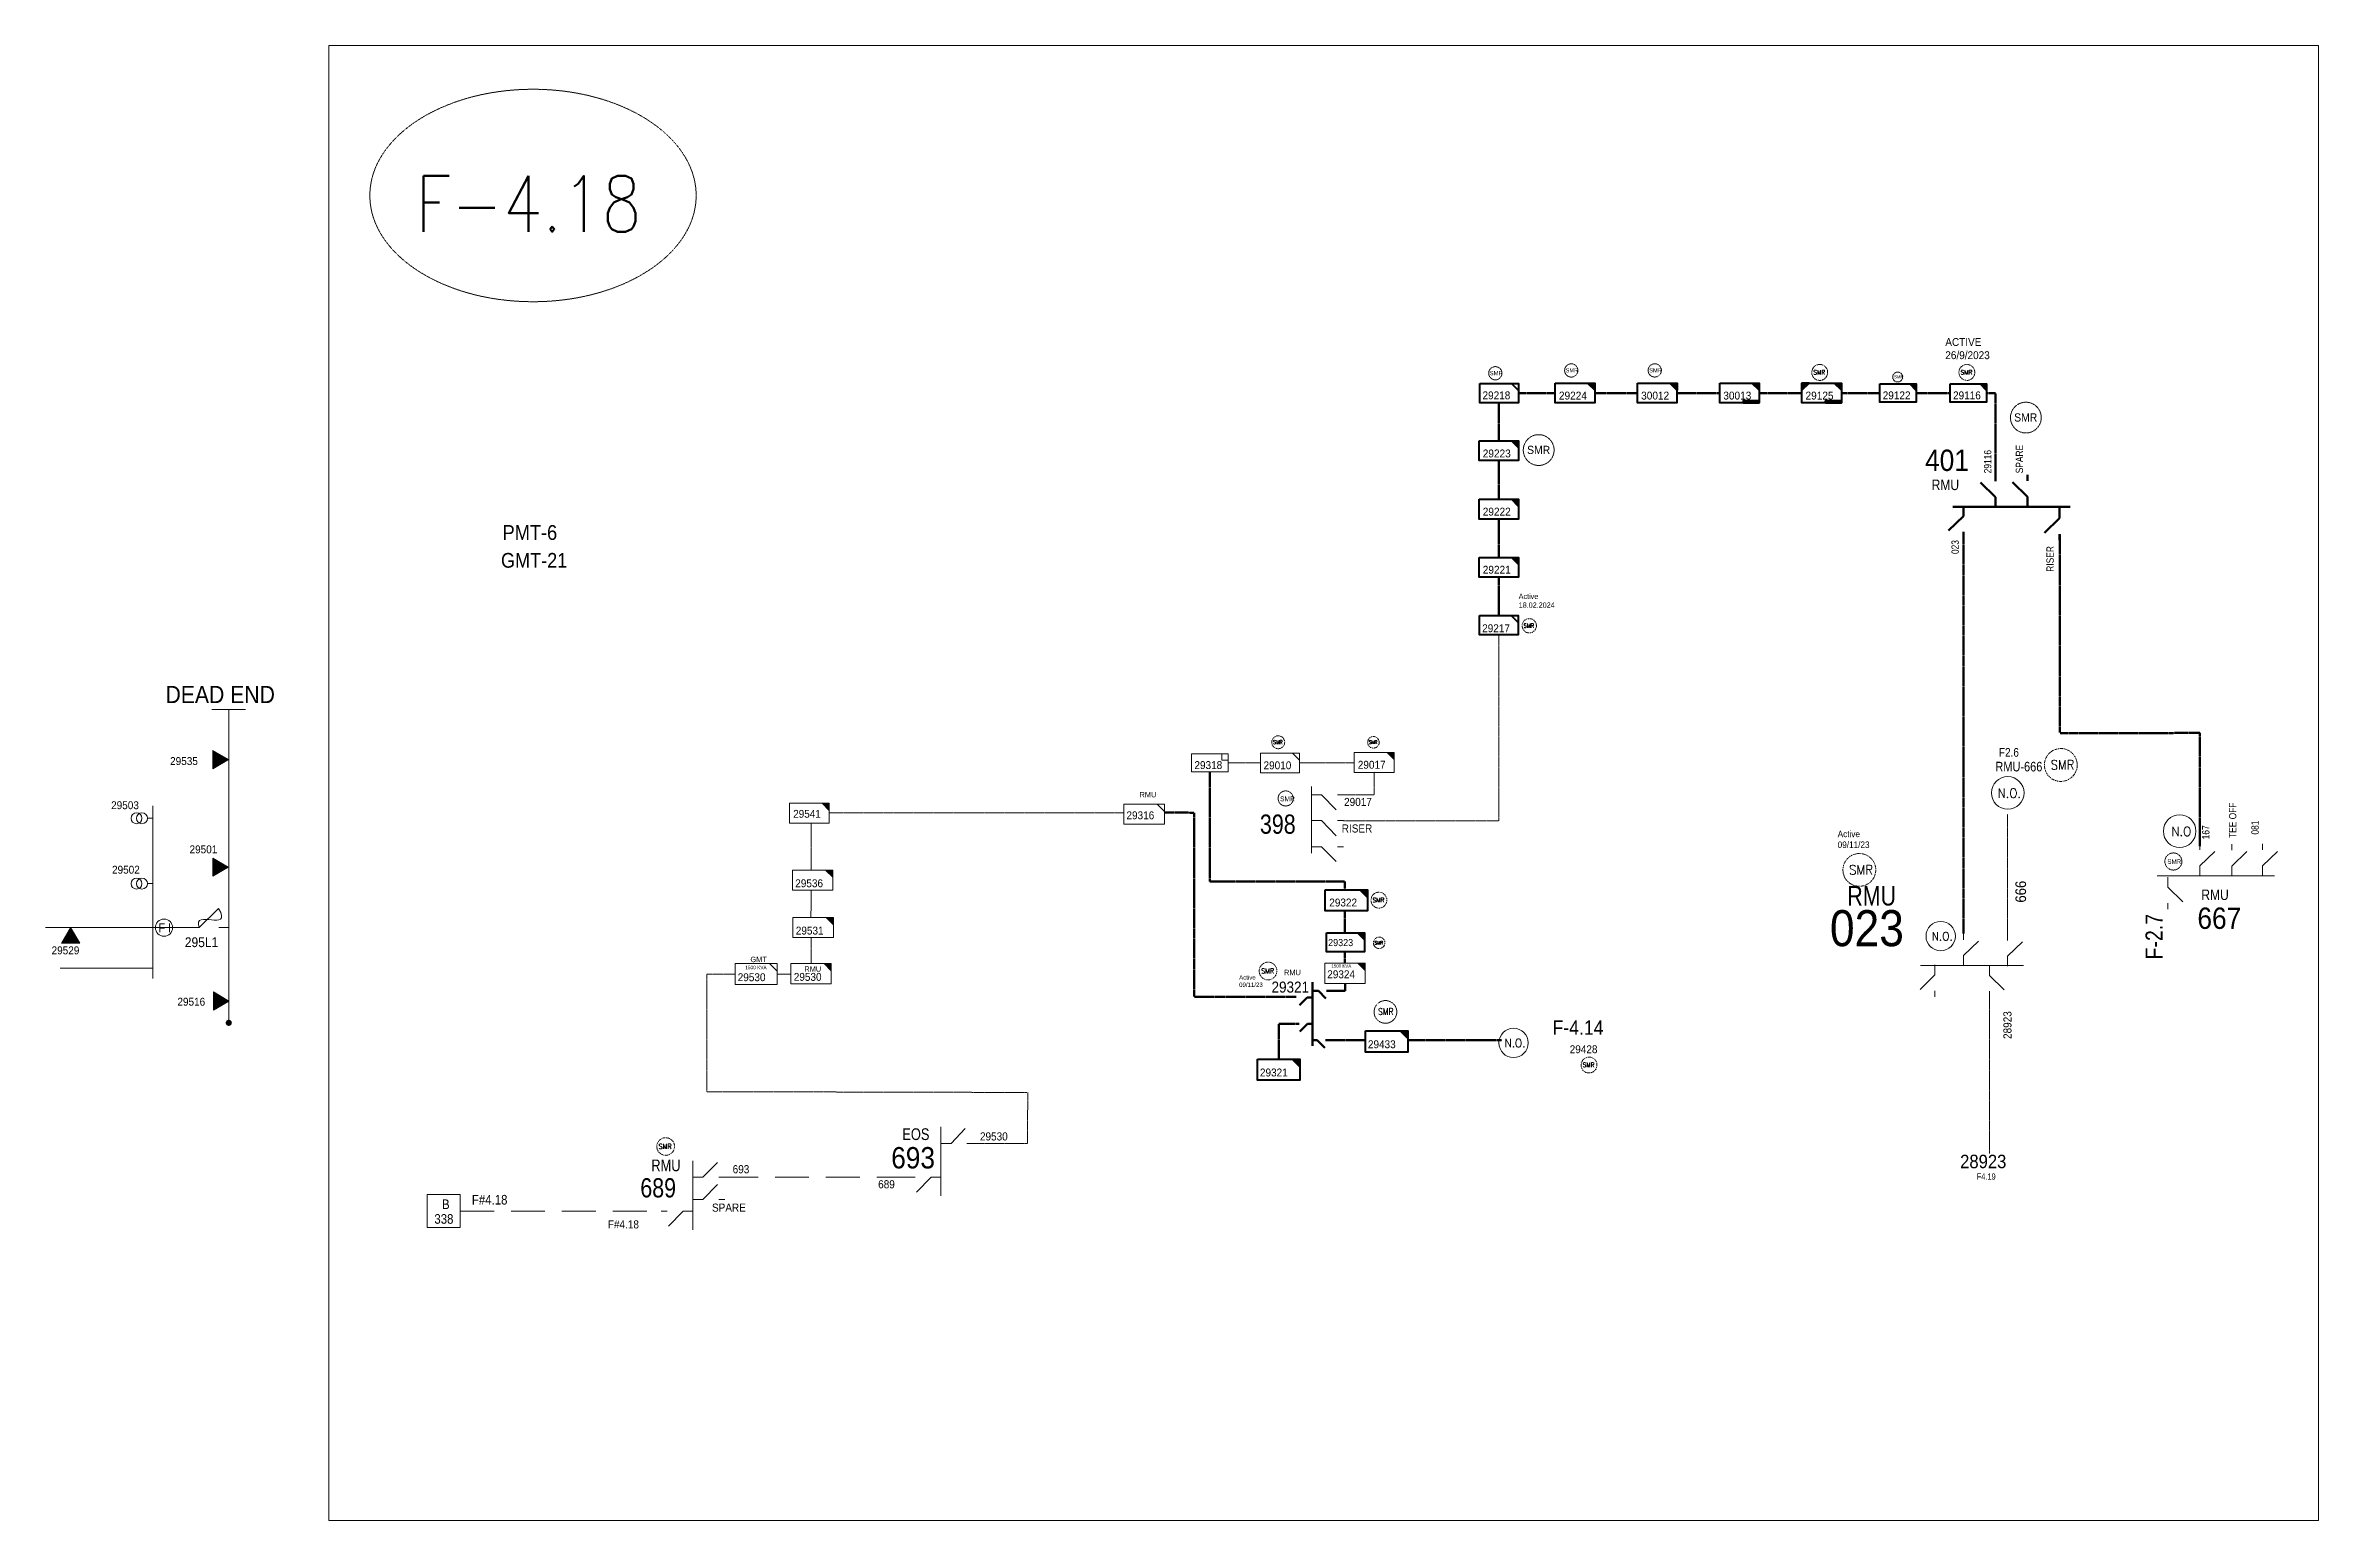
# Model space of a CAD drawing. Header units: metres. Extents: x 65984 to 144644, y -19036 to 23726.
# Drawn here: x 108028 to 110051, y -9890 to -8577 of the extents above; entities that cross this region are included whole.
import ezdxf
from ezdxf.enums import TextEntityAlignment as Align

# ---------------------------------------------------------------- set-up
doc = ezdxf.new("R2010")
doc.units = ezdxf.units.M
doc.header["$MEASUREMENT"] = 0
for name, pattern in [('DGN Style 3', [0.013877, 0, -0.013877]), ('DGN Style 4', [1.6, 0.8, -0.4, 0, -0.4]), ('HIDDEN2', [2381.25, 1587.5, -793.75])]:
    doc.linetypes.add(name, pattern=pattern)
doc.layers.get('0').update_dxf_attribs({"color": 95, "lineweight": 40})
for name, color, linetype, lineweight in [('CONTRACTOR NAME', 95, 'Continuous', 40), ('d_eos', 111, 'Continuous', 40), ('d_eos no', 121, 'Continuous', 40), ('d_fco', 5, 'Continuous', 40), ('d_fco text', 95, 'Continuous', 40), ('d_oh branch', 94, 'Continuous', 40), ('d_switch', 95, 'Continuous', 40), ('d_tf', 1, 'Continuous', 40), ('d_tf no', 6, 'Continuous', 40), ('d_tf_200', 1, 'Continuous', 40), ('d_ug cable', 95, 'Continuous', 40), ('d_unit sub', 7, 'Continuous', 40), ('EARTH FAULT INDICATOR', 95, 'Continuous', 40), ('fedr no', 95, 'Continuous', 40), ('GRID STATION  04', 7, 'Continuous', 40), ('Level 37', 7, 'Continuous', 0), ('O H MAIN FEEDER', 4, 'Continuous', 100), ('SW N O', 114, 'Continuous', 30)]:
    doc.layers.add(name, color=color, linetype=linetype, lineweight=lineweight)
doc.styles.add('NASKHF', font='naskhf.shx', dxfattribs={"height": 8})
doc.styles.add('Style-Andalus', font='andlso.ttf')
doc.styles.add('Style-Arial', font='arial.ttf')
doc.styles.add('Style-ENGINEERING', font='ENGINEERING.shx')
doc.styles.add('Style-msdefault', font='msdefault.shx')
doc.styles.add('Style-simplex', font='simplex.shx')
doc.styles.add('Style-STANDARD', font='STANDARD.shx')

msp = doc.modelspace()

# ---------------------------------------------------------------- texts
at = {"layer": 'd_eos no', "color": 7, "linetype": 'Continuous', "lineweight": 13}
for s, height, style, width, p in [('PMT-6', 13.18, 'Style-Arial', 0.88, (108435.1, -9003.5)), ('EOS', 10.45, 'Style-msdefault', 0.818182, (108790.9, -9540.4)), ('693', 19.01, 'Style-Arial', 0.88, (108781, -9557.1))]:
    msp.add_text(s, height=height, dxfattribs=dict(at, style=style, width=width)).set_placement(p, align=Align.TOP_LEFT)
at = {"layer": 'd_eos no', "color": 2, "linetype": 'Continuous', "lineweight": 13, "style": 'Style-msdefault'}
for s, height, width, p in [('398', 17.11, 0.833333, (109109.2, -9261.1)), ('RMU', 10.45, 0.818182, (108567.5, -9568.2)), ('689', 17.11, 0.833333, (108557.7, -9584.8))]:
    msp.add_text(s, height=height, dxfattribs=dict(at, width=width)).set_placement(p, align=Align.TOP_LEFT)
at = {"layer": 'd_eos no', "color": 2, "linetype": 'Continuous', "lineweight": 13, "ltscale": 1.442073, "style": 'Style-msdefault', "width": 0.818182}
msp.add_text('RMU', height=17.39, dxfattribs=at).set_placement((109632, -9324.7), align=Align.TOP_LEFT)
at = {"layer": 'd_eos no', "color": 2, "linetype": 'Continuous', "lineweight": 13, "ltscale": 1.459371, "style": 'Style-Arial', "width": 0.88}
msp.add_text('023', height=32.11, dxfattribs=at).set_placement((109616.5, -9346.2), align=Align.TOP_LEFT)
at = {"layer": 'd_eos no', "color": 7, "linetype": 'Continuous', "lineweight": 13, "ltscale": 0.530227, "style": 'Style-msdefault', "width": 0.818182}
msp.add_text('1500 KVA', height=3.09, dxfattribs=at).set_placement((108651.1, -9395.7), align=Align.TOP_LEFT)
at = {"layer": 'd_eos no', "color": 7, "linetype": 'Continuous', "lineweight": 13, "insert": (108433.7, -9028.3), "char_height": 13.088, "attachment_point": 1, "style": 'NASKHF'}
msp.add_mtext('\\fArial|b0|i0|c178178|p39;\\H1x;\\W0.88;GMT-21\\P', dxfattribs=at)
at = {"layer": 'd_fco text', "color": 7, "linetype": 'Continuous', "lineweight": 13, "style": 'Style-msdefault', "width": 0.916667}
msp.add_text('295L1', height=8.72, dxfattribs=at).set_placement((108152.3, -9370.4), align=Align.TOP_LEFT)
at = {"layer": 'd_switch', "color": 194, "linetype": 'Continuous', "lineweight": 13, "style": 'Style-ENGINEERING', "width": 0.921053}
msp.add_text('DEAD END', height=15.3, dxfattribs=at).set_placement((108135.1, -9146.6), align=Align.TOP_LEFT)
at = {"layer": 'd_switch', "color": 2, "linetype": 'Continuous', "lineweight": 13, "style": 'Style-ENGINEERING', "width": 0.857143}
msp.add_text('RMU-666', height=8.53, dxfattribs=at).set_placement((109805.6, -9214.2), align=Align.TOP_RIGHT)
at = {"layer": 'd_switch', "color": 1, "linetype": 'Continuous', "lineweight": 30, "ltscale": 0.536025, "style": 'Style-ENGINEERING', "width": 0.857143}
msp.add_text('SMR', height=4.32, rotation=0.0026, dxfattribs=at).set_placement((109127.1, -9245), align=Align.TOP_LEFT)
at = {"layer": 'd_switch', "color": 7, "linetype": 'Continuous', "lineweight": 13, "style": 'Style-ENGINEERING', "width": 0.921053}
for s, p in [('29017', (109184.1, -9246.3)), ('RISER', (109182, -9269.9))]:
    msp.add_text(s, height=7.22, dxfattribs=at).set_placement(p, align=Align.TOP_LEFT)
for s, height, p in [('666', 9.46, (109781.6, -9339.5)), ('28923', 7.22, (109770.9, -9460.9))]:
    msp.add_text(s, height=height, rotation=89.9925, dxfattribs=at).set_placement(p, align=Align.TOP_LEFT)
at = {"layer": 'd_switch', "color": 7, "linetype": 'Continuous', "lineweight": 13, "ltscale": 0.59073, "style": 'Style-ENGINEERING', "width": 0.921053}
msp.add_text('1500 KVA', height=2.79, dxfattribs=at).set_placement((109172.8, -9394.5), align=Align.TOP_LEFT)
at = {"layer": 'd_switch', "color": 55, "linetype": 'Continuous', "lineweight": 13, "style": 'Style-ENGINEERING', "width": 0.921053}
msp.add_text('F-4.14', height=12.75, dxfattribs=at).set_placement((109369.6, -9444.4), align=Align.TOP_LEFT)
at = {"layer": 'd_switch', "color": 1, "linetype": 'Continuous', "lineweight": 13, "style": 'Style-ENGINEERING', "width": 0.921053}
for s, p in [('29530', (108860, -9544)), ('689', (108769.4, -9586.6))]:
    msp.add_text(s, height=7.22, dxfattribs=at).set_placement(p, align=Align.TOP_LEFT)
at = {"layer": 'd_switch', "color": 3, "linetype": 'Continuous', "lineweight": 13, "ltscale": 1.441647, "style": 'Style-ENGINEERING', "width": 0.921053}
msp.add_text('28923', height=12.01, rotation=359.9925, dxfattribs=at).set_placement((109732.4, -9563.9), align=Align.TOP_LEFT)
at = {"layer": 'd_switch', "color": 251, "linetype": 'Continuous', "lineweight": 13, "style": 'Style-ENGINEERING', "width": 0.921053}
for s, p in [('693', (108639.9, -9573.2)), ('SPARE', (108621.5, -9607.4)), ('F#4.18', (108528.8, -9622.3))]:
    msp.add_text(s, height=7.22, dxfattribs=at).set_placement(p, align=Align.TOP_LEFT)
at = {"layer": 'd_tf no', "color": 1, "linetype": 'Continuous', "lineweight": 40, "style": 'Style-msdefault', "width": 0.945946}
for height, p in [(3.82, (109313.7, -8866.3)), (3.66, (109381.3, -8863.9)), (3.66, (109455.7, -8863.9)), (4.05, (109916.8, -9301))]:
    msp.add_text('SMR', height=height, dxfattribs=at).set_placement(p, align=Align.TOP_LEFT)
at = {"layer": 'd_tf no', "color": 1, "linetype": 'Continuous', "lineweight": 13, "style": 'Style-simplex', "width": 0.909091}
for height, p in [(4.12, (109607, -8867.5)), (4.12, (109738, -8867.5)), (3.71, (109348.5, -9093)), (3.34, (109125.2, -9196.7)), (4.58, (109116, -9400.3)), (4.58, (108579.8, -9556.5))]:
    msp.add_text('SMR', height=height, dxfattribs=at).set_placement(p, align=Align.MIDDLE_CENTER)
at = {"layer": 'd_tf no', "color": 2, "linetype": 'Continuous', "lineweight": 40, "style": 'Style-msdefault'}
for s, height, width, p in [('29218', 7.03, 0.945946, (109307.3, -8884.5)), ('29224', 7.03, 0.953514, (109375.3, -8884.7)), ('30012', 7.03, 0.953514, (109448.5, -8884.7)), ('29125', 7.03, 0.953514, (109594.8, -8884.7)), ('29122', 7.03, 0.945946, (109663.5, -8884.5)), ('29223', 7.03, 0.953514, (109307.5, -8936.2)), ('29322', 7.03, 0.945946, (109170.9, -9335.9)), ('29323', 6.33, 0.945946, (109169.9, -9371.9)), ('29433', 7.03, 0.945946, (109205.3, -9462.1)), ('29428', 7.03, 0.945946, (109384.9, -9466.5))]:
    msp.add_text(s, height=height, dxfattribs=dict(at, width=width)).set_placement(p, align=Align.TOP_LEFT)
at = {"layer": 'd_tf no', "color": 251, "linetype": 'Continuous', "lineweight": 40, "style": 'Style-msdefault'}
for s, width, p in [('30013', 0.953514, (109521.6, -8884.7)), ('29222', 0.953514, (109307.5, -8988)), ('29221', 0.953514, (109307.5, -9039.7)), ('29321', 0.945946, (109109.2, -9487.2))]:
    msp.add_text(s, height=7.03, dxfattribs=dict(at, width=width)).set_placement(p, align=Align.TOP_LEFT)
at = {"layer": 'd_tf no', "color": 121, "linetype": 'Continuous', "lineweight": 40, "style": 'Style-msdefault', "width": 0.945946}
for s, p in [('29116', (109726.1, -8884.5)), ('29217', (109307, -9091.8))]:
    msp.add_text(s, height=7.03, dxfattribs=at).set_placement(p, align=Align.TOP_LEFT)
at = {"layer": 'd_tf no', "color": 1, "linetype": 'Continuous', "lineweight": 13, "ltscale": 0.9, "style": 'Style-simplex', "width": 0.909091}
for height, p in [(3, (109209.9, -9196.7)), (4.12, (109214.7, -9337.2)), (3, (109215, -9375.2)), (4.12, (109401.7, -9483.9))]:
    msp.add_text('SMR', height=height, dxfattribs=at).set_placement(p, align=Align.MIDDLE_CENTER)
at = {"layer": 'd_tf no', "color": 251, "linetype": 'Continuous', "lineweight": 13, "style": 'Style-msdefault', "width": 0.945946}
for s, height, p in [('29535', 7.03, (108139.2, -9210)), ('29318', 7.03, (109050.9, -9213.6)), ('29503', 7.03, (108086.7, -9249.3)), ('29541', 6.98, (108693.8, -9257)), ('29316', 7.03, (108990.4, -9258.3)), ('29501', 7.03, (108156.5, -9288.6)), ('29502', 7.03, (108087.5, -9306.7)), ('29536', 7.03, (108695.6, -9318.8)), ('29531', 7.03, (108696.1, -9360.9)), ('29529', 7.03, (108033.7, -9378.5)), ('29530', 7.03, (108644.4, -9402.4)), ('29530', 7.03, (108694.3, -9402.1)), ('29324', 7.03, (109169.1, -9399.8)), ('29516', 7.03, (108145.7, -9424.2))]:
    msp.add_text(s, height=height, dxfattribs=at).set_placement(p, align=Align.TOP_LEFT)
at = {"layer": 'd_tf no', "color": 2, "linetype": 'Continuous', "lineweight": 13, "style": 'Style-msdefault', "width": 0.945946}
for s, p in [('29010', (109112.4, -9213.8)), ('29017', (109196.3, -9213.3))]:
    msp.add_text(s, height=7.03, dxfattribs=at).set_placement(p, align=Align.TOP_LEFT)
at = {"layer": 'd_tf no', "color": 1, "linetype": 'Continuous', "lineweight": 13, "ltscale": 1.530348, "style": 'Style-simplex', "width": 0.909091}
for p in [(109823.5, -9216.8), (109644.2, -9310.3)]:
    msp.add_text('SMR', height=8.36, dxfattribs=at).set_placement(p, align=Align.MIDDLE_CENTER)
at = {"layer": 'd_tf no', "color": 121, "linetype": 'Continuous', "lineweight": 40, "attachment_point": 1, "style": 'NASKHF'}
for s, insert, char_height in [('\\Fmsdefault;\\H1x;\\W0.945946;ACTIVE\\P26/9/2023', (109719.2, -8837), 7.033), ('\\Fmsdefault;\\H1x;\\W0.945946;Active\\P18.02.2024', (109339.5, -9064.6), 4.654)]:
    msp.add_mtext(s, dxfattribs=dict(at, insert=insert, char_height=char_height))
at = {"layer": 'd_tf no', "color": 2, "lineweight": 13, "insert": (109673.5, -8870.1), "char_height": 2.732, "attachment_point": 1, "style": 'NASKHF'}
msp.add_mtext('\\Fmsdefault;\\H1x;\\W0.925;SMR\\P', dxfattribs=at)
at = {"layer": 'd_tf no', "color": 1, "linetype": 'Continuous', "lineweight": 40, "char_height": 7.308, "attachment_point": 1, "style": 'NASKHF'}
for insert in [(109780.5, -8904), (109347, -8932.9)]:
    msp.add_mtext('\\Fmsdefault;\\H1x;\\W0.945946;SMR^I', dxfattribs=dict(at, insert=insert))
at = {"layer": 'd_tf no', "color": 121, "linetype": 'DGN Style 3', "lineweight": 13, "attachment_point": 1, "style": 'NASKHF'}
for insert, char_height in [((109623.4, -9275.5), 5.761), ((109090.7, -9404.1), 3.93)]:
    msp.add_mtext('\\Fmsdefault;\\H1x;\\W0.945946;Active \\P09/11/23', dxfattribs=dict(at, insert=insert, char_height=char_height))
at = {"layer": 'd_tf no', "color": 1, "linetype": 'Continuous', "lineweight": 40, "ltscale": 0.611756, "insert": (109221.2, -9436.5), "char_height": 5.904, "attachment_point": 5, "line_spacing_factor": 1.2, "style": 'Style-STANDARD'}
msp.add_mtext('\\H1x;\\W0.909091;SMR\\P', dxfattribs=at)
at = {"layer": 'fedr no', "color": 6, "linetype": 'Continuous', "lineweight": 13, "style": 'Style-STANDARD', "width": 0.909091}
msp.add_text('F-4.18', height=49.67, dxfattribs=at).set_placement((108458.2, -8717.5), align=Align.MIDDLE_CENTER)
at = {"layer": 'GRID STATION  04', "color": 251, "linetype": 'Continuous', "lineweight": 13, "style": 'Style-msdefault', "width": 0.888889}
for s, p in [('B', (108381.2, -9603.7)), ('F#4.18', (108407.8, -9599.7)), ('338', (108374.4, -9616.8))]:
    msp.add_text(s, height=8.55, dxfattribs=at).set_placement(p, align=Align.TOP_LEFT)
at = {"layer": 'Level 37', "color": 2, "linetype": 'Continuous', "lineweight": 120, "style": 'Style-Arial', "width": 0.88}
for s, height, p in [('401', 19.01, (109701.2, -8936.3)), ('29321', 9.78, (109119.5, -9409.8))]:
    msp.add_text(s, height=height, dxfattribs=at).set_placement(p, align=Align.TOP_LEFT)
at = {"layer": 'Level 37', "color": 2, "linetype": 'Continuous', "lineweight": 53, "style": 'Style-ENGINEERING', "width": 0.857143}
msp.add_text('29116', height=6.52, rotation=90, dxfattribs=at).set_placement((109760.2, -8957.4))
at = {"layer": 'Level 37', "color": 7, "linetype": 'Continuous', "lineweight": 53, "style": 'Style-ENGINEERING', "width": 0.857143}
for s, p in [('SPARE', (109788.4, -8957.4)), ('RISER', (109815.7, -9045))]:
    msp.add_text(s, height=6.52, rotation=90, dxfattribs=at).set_placement(p)
at = {"layer": 'Level 37', "color": 2, "linetype": 'Continuous', "lineweight": 53, "style": 'Style-msdefault', "width": 0.86}
for s, height, p in [('RMU', 9.31, (109707.1, -8963)), ('RMU', 4.79, (109002, -9241)), ('GMT', 4.79, (108655.7, -9387.7)), ('RMU', 4.79, (108703.7, -9396.2)), ('RMU', 4.79, (109130.6, -9399.3))]:
    msp.add_text(s, height=height, dxfattribs=at).set_placement(p, align=Align.TOP_LEFT)
at = {"layer": 'Level 37', "color": 7, "linetype": 'Continuous', "lineweight": 53, "style": 'Style-ENGINEERING', "width": 0.857143}
msp.add_text('023', height=6.52, rotation=90, dxfattribs=at).set_placement((109731.2, -9016.8), align=Align.RIGHT)
at = {"layer": 'Level 37', "color": 7, "linetype": 'Continuous', "lineweight": 13, "style": 'Style-ENGINEERING', "width": 0.857143}
for s, p in [('TEE OFF', (109971.7, -9282)), ('167', (109947.8, -9283.2))]:
    msp.add_text(s, height=6.52, rotation=90, dxfattribs=at).set_placement(p, align=Align.TOP_LEFT)
msp.add_text('081', height=6.52, rotation=90, dxfattribs=at).set_placement((109991.6, -9266.5), align=Align.TOP_RIGHT)
at = {"layer": 'Level 37', "color": 2, "linetype": 'Continuous', "lineweight": 13, "style": 'Style-Arial', "width": 0.88}
msp.add_text('667', height=19.01, dxfattribs=at).set_placement((109943.6, -9343.9), align=Align.TOP_LEFT)
at = {"layer": 'Level 37', "color": 2, "linetype": 'Continuous', "lineweight": 13, "style": 'Style-msdefault', "width": 0.86}
msp.add_text('RMU', height=9.31, rotation=0.0004, dxfattribs=at).set_placement((109971.5, -9327.9), align=Align.TOP_RIGHT)
at = {"layer": 'Level 37', "color": 55, "linetype": 'Continuous', "lineweight": 13, "style": 'Style-ENGINEERING', "width": 0.857143}
msp.add_text('F-2.7', height=15.15, rotation=90, dxfattribs=at).set_placement((109897.4, -9390.1), align=Align.TOP_LEFT)
at = {"layer": 'Level 37', "color": 2, "linetype": 'Continuous', "lineweight": 13, "ltscale": 0.867529, "insert": (109766.9, -9201.9), "char_height": 7.77, "width": 45.433, "attachment_point": 1, "style": 'NASKHF'}
msp.add_mtext('\\FENGINEERING;\\H1x;\\W0.857143;F2.6', dxfattribs=at)
at = {"layer": 'Level 37', "color": 2, "linetype": 'Continuous', "lineweight": 13, "ltscale": 0.685063, "insert": (109747.2, -9580.6), "char_height": 5.552, "width": 32.463, "attachment_point": 1, "style": 'NASKHF'}
msp.add_mtext('\\FENGINEERING;\\H1x;\\W0.857143;F4.19', dxfattribs=at)

# ---------------------------------------------------------------- blocks, each defined once
blk = doc.blocks.new('*U3395')
at = {"layer": 'd_eos', "color": 7, "linetype": 'Continuous', "lineweight": 13, "ltscale": 1.213359}
for p, q in [((-4.6, 7.4), (-11.4, 14.4)), ((0, -16.2), (0, 16.2)), ((-12.1, 7.4), (-14.9, 7.4)), ((0, 7.4), (-4.6, 7.4)), ((0, -8.4), (4.7, -8.4)), ((4.7, -8.4), (11.4, -15.4)), ((12.1, -8.4), (14.9, -8.4))]:
    blk.add_line(p, q, dxfattribs=at)
blk = doc.blocks.new('TF_8')
at = {"color": 0, "linetype": 'ByBlock', "lineweight": -2}
blk.add_line((6.3, 4.95), (9.9, 1.35), dxfattribs=at)
blk.add_3dface([(-10.1, 4.95), (9.9, 4.95), (9.9, -5.05), (-10.1, -5.05)], dxfattribs=at)
blk = doc.blocks.new('exist.us-1000kva')
at = {"color": 0, "linetype": 'ByBlock', "lineweight": -2, "flags": 128}
blk.add_lwpolyline([(40, 12.9), (32.8, 20), (40, 20)], close=True, dxfattribs=at)
at = {"color": 0, "linetype": 'ByBlock', "lineweight": -2, "extrusion": (0, 0, -1)}
blk.add_solid([(-40, 12.9), (-32.8, 20), (-40, 20)], dxfattribs=at)
at = {"color": 0, "linetype": 'ByBlock', "lineweight": -2, "xscale": 2, "yscale": 2}
blk.add_blockref('TF_8', (20.2, 10.1), dxfattribs=at)
blk = doc.blocks.new('TRA1_1432')
at = {"layer": 'd_tf', "color": 251, "linetype": 'Continuous', "lineweight": 13, "ltscale": 0.00081119, "extrusion": (0, 0, -1), "flags": 128}
blk.add_lwpolyline([(-10, -17.1), (0, -0.1), (10, -17.1)], close=True, dxfattribs=at)
at = {"layer": 'd_tf', "color": 251, "linetype": 'Continuous', "lineweight": 13, "ltscale": 0.00081119}
blk.add_solid([(10, -17.1), (0, -0.1), (-10, -17.1)], dxfattribs=at)
blk = doc.blocks.new('TRA1_1431')
at = {"layer": 'd_tf', "color": 251, "linetype": 'Continuous', "lineweight": 13, "ltscale": 0.00081119, "xscale": 1.000046566207833, "yscale": 1.000046566207833, "zscale": 1.000046566207833, "rotation": 180}
blk.add_blockref('TRA1_1432', (0, 0), dxfattribs=at)
blk = doc.blocks.new('*U1012')
at = {"layer": 'd_fco', "color": 7, "linetype": 'Continuous', "lineweight": 13}
blk.add_line((-4.6, 4.2), (-10.1, 4.2), dxfattribs=at)
at = {"layer": 'd_fco', "color": 7, "linetype": 'Continuous', "lineweight": 13, "flags": 128}
blk.add_lwpolyline([(13, 4.2), (7.1, 4.2), (-4.4, -7.3)], dxfattribs=at)
at = {"layer": 'd_fco', "color": 7, "linetype": 'Continuous', "lineweight": 13}
blk.add_open_spline([(-4.4, -7.3), (-13, 7.7), (11.6, -7.7), (7.1, 4.2)], degree=3, dxfattribs=at)
blk = doc.blocks.new('*U3386')
at = {"layer": 'EARTH FAULT INDICATOR', "color": 2, "linetype": 'Continuous', "lineweight": 13}
blk.add_circle((0, 0.1), 4, dxfattribs=at)
at = {"layer": 'EARTH FAULT INDICATOR', "color": 2, "lineweight": 13, "style": 'Style-Andalus', "width": 0.9}
blk.add_text('F I', height=4.23, dxfattribs=at).set_placement((-2.6, 2.1), align=Align.TOP_LEFT)
blk = doc.blocks.new('TFU_166')
at = {"layer": 'd_tf_200', "color": 251, "linetype": 'Continuous', "lineweight": 13}
blk.add_line((0, 10), (0, 0), dxfattribs=at)
for centre in [(0, 30), (0, 20)]:
    blk.add_circle(centre, 10, dxfattribs=at)
blk = doc.blocks.new('TF3')
at = {"color": 0, "linetype": 'ByBlock', "lineweight": -2}
for p, q in [((11.3, 9), (18.3, 9)), ((18.3, 9), (18.3, 2))]:
    blk.add_line(p, q, dxfattribs=at)
at = {"color": 0, "linetype": 'ByBlock', "lineweight": -2, "flags": 128}
blk.add_lwpolyline([(18.3, 2), (11.3, 2), (11.3, 9)], dxfattribs=at)
at = {"color": 0, "linetype": 'ByBlock', "lineweight": -2}
blk.add_3dface([(-21.7, 9), (18.3, 9), (18.3, -11), (-21.7, -11)], dxfattribs=at)
blk = doc.blocks.new('*U3399')
at = {"layer": 'd_eos', "color": 2, "linetype": 'Continuous', "lineweight": 13, "ltscale": 1.213359}
for p, q in [((2.8, 10.6), (-4, 17.6)), ((7.5, 13.7), (7.5, -17.6)), ((-4.6, 10.6), (-7.5, 10.6)), ((2.8, -1.6), (-4, 5.5)), ((7.5, 10.6), (2.8, 10.6)), ((-4.6, -1.6), (-7.5, -1.6)), ((2.8, -13.7), (-4, -6.7)), ((7.5, -1.6), (2.8, -1.6)), ((-4.6, -13.7), (-7.5, -13.7)), ((7.5, -13.7), (2.8, -13.7))]:
    blk.add_line(p, q, dxfattribs=at)
blk = doc.blocks.new('*U3400')
at = {"layer": 'd_unit sub', "color": 2, "linetype": 'Continuous', "lineweight": 40, "flags": 128}
for points in [[(-9.5, 1.4), (-6.1, 4.7), (-9.5, 4.7)], [(9.5, 1.3), (6, 4.7), (9.5, 4.7)]]:
    blk.add_lwpolyline(points, close=True, dxfattribs=at)
at = {"layer": 'd_unit sub', "color": 2, "linetype": 'Continuous', "lineweight": 40, "extrusion": (0, 0, -1)}
for points in [[(9.5, 1.4), (6.1, 4.7), (9.5, 4.7)], [(-9.5, 1.3), (-6, 4.7), (-9.5, 4.7)]]:
    blk.add_solid(points, dxfattribs=at)
at = {"layer": 'd_unit sub', "color": 2, "linetype": 'Continuous', "lineweight": 40, "xscale": 0.9486633457507601, "yscale": 0.9486633457507601, "zscale": 0.4380515265747435, "rotation": 359.9999999999999}
blk.add_blockref('TF_8', (0.1, 0), dxfattribs=at)
blk = doc.blocks.new('*U1353')
at = {"layer": 'CONTRACTOR NAME', "color": 251, "lineweight": 211, "ltscale": 0.498271, "flags": 128}
for points in [[(1.7, -0.5), (-3.7, -0.5), (-3.7, 0.5), (1.7, 0.5)], [(3.7, -0.5), (1.7, -0.5), (1.7, 0.5), (3.7, 0.5)]]:
    blk.add_lwpolyline(points, close=True, dxfattribs=at)
at = {"layer": 'CONTRACTOR NAME', "color": 251, "lineweight": 211, "style": 'Style-msdefault', "width": 0.945946}
for s, height, p in [('2019.04.14', 0.683, (-3.5, 0.3)), ('FSC', 0.572, (2.1, 0.3))]:
    blk.add_text(s, height=height, dxfattribs=at).set_placement(p, align=Align.TOP_LEFT)
blk = doc.blocks.new('*U1430')
at = {"layer": 'SW N O', "color": 3, "lineweight": 13}
blk.add_circle((0, 0), 16.8, dxfattribs=at)
at = {"layer": 'SW N O', "color": 3, "lineweight": 13, "style": 'Style-STANDARD'}
blk.add_text('N.O', height=9.6, dxfattribs=at).set_placement((1.7, -0.2), align=Align.MIDDLE_CENTER)
blk = doc.blocks.new('*U893')
at = {"layer": 'SW N O', "color": 3, "lineweight": 13}
blk.add_circle((0, 0), 16.8, dxfattribs=at)
at = {"layer": 'SW N O', "color": 3, "lineweight": 13, "style": 'Style-STANDARD'}
blk.add_text('N.O.', height=9.6, dxfattribs=at).set_placement((1.7, -0.2), align=Align.MIDDLE_CENTER)

# ---------------------------------------------------------------- hatches: boundary and pattern name
at = {"layer": 'O H MAIN FEEDER', "lineweight": 13, "ltscale": 0.81119}
h = msp.add_hatch(color=251, dxfattribs=at)
edge = h.paths.add_edge_path(flags=0)
edge.add_arc((108191.4, -9446.5), 2.77, 0, 360)

# ---------------------------------------------------------------- linework, layer by layer
at = {"layer": 'd_eos', "color": 2, "linetype": 'Continuous', "lineweight": 211, "ltscale": 1.213359}
for p, q in [((109763.9, -8964.3), (109763.9, -8958.9)), ((109792.4, -8964.1), (109792.4, -8958.7)), ((109763.9, -8978.5), (109750.6, -8965.5)), ((109763.9, -8987.3), (109763.9, -8978.5)), ((109792.4, -8978.3), (109779.1, -8965.4)), ((109792.4, -8987.1), (109792.4, -8978.3)), ((109735.4, -8995.5), (109722, -9008.4)), ((109725.9, -8987.1), (109830.4, -8987.1)), ((109735.4, -8986.6), (109735.4, -8995.5)), ((109820.9, -8997.3), (109807.6, -9010.3)), ((109820.9, -8988.5), (109820.9, -8997.3)), ((109735.4, -9009.6), (109735.4, -9015)), ((109820.9, -9011.5), (109820.9, -9016.9))]:
    msp.add_line(p, q, dxfattribs=at)
at = {"layer": 'd_eos', "color": 7, "linetype": 'Continuous', "lineweight": 13, "ltscale": 1.213359}
for p, q in [((109945.7, -9292.6), (109945.7, -9287.3)), ((109974.3, -9292.8), (109974.3, -9287.5)), ((110001.6, -9292.6), (110001.6, -9287.3)), ((109735.4, -9372.5), (109735.4, -9367.1)), ((109735.4, -9386.7), (109748.7, -9373.7)), ((109735.4, -9395.5), (109735.4, -9386.7)), ((109774.6, -9373.1), (109774.6, -9367.7)), ((109774.6, -9387.2), (109787.9, -9374.3)), ((109774.6, -9396.1), (109774.6, -9387.2)), ((109710, -9403.8), (109696.7, -9416.7)), ((109697, -9395.5), (109788.8, -9395.5)), ((109710, -9394.9), (109710, -9403.8)), ((109758.4, -9395.5), (109758.4, -9404.3)), ((109758.4, -9404.3), (109771.7, -9417.2)), ((109710, -9417.9), (109710, -9423.3)), ((109758.4, -9418.5), (109758.4, -9423.8))]:
    msp.add_line(p, q, dxfattribs=at)
at = {"layer": 'd_eos', "color": 2, "linetype": 'Continuous', "lineweight": 13, "ltscale": 1.213359}
for p, q in [((109945.7, -9306.8), (109959.1, -9293.9)), ((109974.3, -9307), (109987.6, -9294.1)), ((110001.6, -9306.8), (110014.9, -9293.9)), ((110012.3, -9315.6), (109907.7, -9315.6)), ((109917.2, -9317), (109917.2, -9325.9)), ((109917.2, -9325.9), (109930.5, -9338.8)), ((109945.7, -9315.6), (109945.7, -9306.8)), ((109974.3, -9315.8), (109974.3, -9307)), ((110001.6, -9315.6), (110001.6, -9306.8)), ((109917.2, -9340), (109917.2, -9345.4)), ((108604.5, -9569.3), (108604.5, -9630.7)), ((108604.5, -9584), (108613.4, -9584)), ((108613.4, -9584), (108626.3, -9570.7)), ((108627.5, -9584), (108632.9, -9584)), ((108604.5, -9603.9), (108613.4, -9603.9)), ((108613.4, -9603.9), (108626.3, -9590.5)), ((108627.5, -9603.9), (108632.9, -9603.9)), ((108581.6, -9614.1), (108576.2, -9614.1)), ((108595.7, -9614.1), (108582.8, -9627.4)), ((108604.5, -9614.1), (108595.7, -9614.1))]:
    msp.add_line(p, q, dxfattribs=at)
at = {"layer": 'd_eos', "color": 2, "linetype": 'Continuous', "lineweight": 211, "ltscale": 0.820845}
for p, q in [((109151.1, -9424.1), (109144.4, -9430.9)), ((109155.6, -9424.1), (109151.1, -9424.1)), ((109155.9, -9466.9), (109155.9, -9410.4)), ((109156.6, -9418), (109161.2, -9418)), ((109161.2, -9418), (109167.8, -9424.8)), ((109168.5, -9418), (109171.2, -9418)), ((109144.2, -9447.3), (109141.4, -9447.3)), ((109151.5, -9447.3), (109144.8, -9454.2)), ((109156, -9447.3), (109151.5, -9447.3)), ((109155.7, -9462), (109160.2, -9462)), ((109160.2, -9462), (109166.9, -9468.8)), ((109167.5, -9462), (109170.3, -9462))]:
    msp.add_line(p, q, dxfattribs=at)
at = {"layer": 'd_oh branch', "color": 251, "linetype": 'Continuous', "lineweight": 13}
for p, q in [((108123.9, -9407), (108123.9, -9253.4)), ((108156.4, -9361.7), (108028.3, -9361.7)), ((108124, -9398), (108041.3, -9398))]:
    msp.add_line(p, q, dxfattribs=at)
at = {"layer": 'd_ug cable', "color": 251, "linetype": 'DGN Style 3', "lineweight": 100}
for p, q in [((109339.3, -8886), (109372.1, -8886)), ((109407.2, -8886), (109445.3, -8886)), ((109480.4, -8886), (109518.4, -8886)), ((109553.6, -8886), (109591.6, -8886)), ((109723.5, -8886), (109693.4, -8886)), ((109170.3, -9462), (109203.2, -9462))]:
    msp.add_line(p, q, dxfattribs=at)
at = {"layer": 'd_ug cable', "color": 251, "linetype": 'DGN Style 3', "lineweight": 13}
for p, q in [((108726.5, -9259.5), (108988.2, -9259.5)), ((108709.7, -9310.6), (108709.8, -9268.8)), ((108709.6, -9352.7), (108709.7, -9328)), ((108709.8, -9370.4), (108709.8, -9394)), ((108616.9, -9403.2), (108617, -9507.8)), ((108642.1, -9403.2), (108616.9, -9403.2)), ((108691.2, -9403.2), (108679.5, -9403.2)), ((108901.8, -9508.5), (108617, -9507.8)), ((108902.4, -9553.9), (108902.5, -9508.5)), ((108902.4, -9553.9), (108851, -9553.9))]:
    msp.add_line(p, q, dxfattribs=at)
at = {"layer": 'd_ug cable', "color": 251, "linetype": 'HIDDEN2', "lineweight": 13, "ltscale": 0.019008}
msp.add_line((108632.4, -9584), (108798.8, -9584), dxfattribs=at)
at = {"layer": 'd_ug cable', "color": 251, "linetype": 'DGN Style 3', "lineweight": 100, "flags": 128}
for points in [[(109321.9, -8928.7), (109321.9, -8894.5), (109321.9, -8894.5)], [(109626.7, -8886), (109660.9, -8886)], [(109763.9, -8958.9), (109763.9, -8886), (109755.9, -8886)], [(109321.9, -8980.5), (109321.9, -8946.3), (109321.9, -8946.3)], [(109321.9, -9032.3), (109321.9, -8998.1), (109321.9, -8998.1)], [(109735.4, -9015), (109735.4, -9367.1)], [(109821, -9188), (109821, -9011.7)], [(109321.9, -9084), (109321.9, -9049.8), (109321.9, -9049.8)], [(109945.6, -9188.5), (109821.3, -9188.7)], [(109945.6, -9188.5), (109945.6, -9289.3)], [(109064.6, -9223.3), (109064.6, -9320.8), (109184.7, -9320.8), (109184.7, -9328)], [(109141.3, -9423.3), (109050.6, -9423.3), (109050.6, -9259.5), (109024.3, -9259.2)], [(109184.8, -9366.5), (109184.8, -9346.9)], [(109184.8, -9393.4), (109184.8, -9383.4)], [(109184.9, -9411.4), (109185, -9418), (109171.2, -9418)], [(109141.4, -9447.3), (109125.9, -9447.3), (109125.9, -9478.8)], [(109240.8, -9462), (109324.5, -9462)]]:
    msp.add_lwpolyline(points, dxfattribs=at)
at = {"layer": 'd_ug cable', "color": 251, "linetype": 'DGN Style 3', "lineweight": 13, "flags": 128}
for points in [[(109183.5, -9266.6), (109321.9, -9266.6), (109321.9, -9101.3)], [(109109.7, -9215.1), (109080.8, -9215.1)], [(109193.2, -9215.1), (109144.7, -9215.1)], [(109183.6, -9243.5), (109210.9, -9243.5), (109210.9, -9223.1)]]:
    msp.add_lwpolyline(points, dxfattribs=at)
at = {"layer": 'd_ug cable', "color": 194, "linetype": 'DGN Style 3', "lineweight": 13, "flags": 128}
msp.add_lwpolyline([(109774.6, -9370.3), (109774.6, -9260.7), (109774.6, -9260.7)], dxfattribs=at)
at = {"layer": 'd_ug cable', "color": 6, "linetype": 'DGN Style 3', "lineweight": 13, "flags": 128}
msp.add_lwpolyline([(109758.4, -9562.7), (109758.4, -9418.3), (109758.4, -9418.3)], dxfattribs=at)
at = {"layer": 'd_ug cable', "color": 251, "linetype": 'HIDDEN2', "lineweight": 13, "ltscale": 0.019008}
msp.add_lwpolyline([(108397.4, -9614.1), (108577.2, -9614.1)], dxfattribs=at)
at = {"layer": 'd_ug cable', "color": 2, "linetype": 'DGN Style 3', "lineweight": 13}
for centre, radius in [((109386.3, -8865.8), 5.91), ((109460.6, -8865.8), 5.91), ((109318.7, -8868.3), 5.89), ((109790.9, -8907.8), 13.7), ((109357.3, -8936.7), 13.7), ((109132.1, -9246.8), 6.73), ((109922.2, -9302.9), 7.6), ((109220.9, -9436.8), 10.1)]:
    msp.add_circle(centre, radius, dxfattribs=at)
at = {"layer": 'd_ug cable', "color": 2, "linetype": 'DGN Style 4', "lineweight": 13}
for centre, radius in [((109607.4, -8867.6), 7.07), ((109738.4, -8867.6), 7.07), ((109348.9, -9093.1), 6.36), ((109125.5, -9196.8), 5.73), ((109210.2, -9196.8), 5.15), ((109822, -9217), 14.6), ((109642.7, -9310.4), 14.6), ((109215.1, -9337.3), 7.07), ((109215.3, -9375.3), 5.15), ((109116.4, -9400.4), 7.86), ((109402.1, -9484.1), 7.07), ((108580.3, -9556.6), 7.86)]:
    msp.add_circle(centre, radius, dxfattribs=at)
at = {"layer": 'd_ug cable', "color": 1, "linetype": 'DGN Style 3', "lineweight": 13}
msp.add_circle((109676.8, -8871.7), 4.42, dxfattribs=at)
at = {"layer": 'd_unit sub', "color": 2, "linetype": 'Continuous', "lineweight": 40, "flags": 128}
for points in [[(109407.2, -8883.5), (109400.8, -8877.2), (109407.2, -8877.2)], [(109480.4, -8883.5), (109474, -8877.2), (109480.4, -8877.2)], [(109339.4, -8934.8), (109333, -8928.5), (109339.4, -8928.5)]]:
    msp.add_lwpolyline(points, close=True, dxfattribs=at)
at = {"layer": 'd_unit sub', "color": 251, "linetype": 'Continuous', "lineweight": 40, "flags": 128}
for points in [[(109553.6, -8883.5), (109547.1, -8877.2), (109553.6, -8877.2)], [(109339.4, -8986.8), (109333, -8980.5), (109339.4, -8980.5)], [(109339.4, -9038.6), (109333, -9032.3), (109339.4, -9032.3)]]:
    msp.add_lwpolyline(points, close=True, dxfattribs=at)
at = {"layer": 'd_unit sub', "color": 2, "linetype": 'Continuous', "lineweight": 40, "extrusion": (0, 0, -1)}
for points in [[(-109407.2, -8883.5), (-109400.8, -8877.2), (-109407.2, -8877.2)], [(-109480.4, -8883.5), (-109474, -8877.2), (-109480.4, -8877.2)], [(-109339.4, -8934.8), (-109333, -8928.5), (-109339.4, -8928.5)]]:
    msp.add_solid(points, dxfattribs=at)
at = {"layer": 'd_unit sub', "color": 251, "linetype": 'Continuous', "lineweight": 40, "extrusion": (0, 0, -1)}
for points in [[(-109553.6, -8883.5), (-109547.1, -8877.2), (-109553.6, -8877.2)], [(-109339.4, -8986.8), (-109333, -8980.5), (-109339.4, -8980.5)], [(-109339.4, -9038.6), (-109333, -9032.3), (-109339.4, -9032.3)]]:
    msp.add_solid(points, dxfattribs=at)
at = {"layer": 'fedr no', "color": 82, "linetype": 'DGN Style 3', "lineweight": 13, "true_color": 0x1dc70e}
msp.add_ellipse((108462.2, -8710.1), major_axis=(145.2, 0), ratio=0.651175, dxfattribs=at)
at = {"layer": 'GRID STATION  04', "color": 251, "linetype": 'Continuous', "lineweight": 13, "ltscale": 1.003573, "flags": 128}
msp.add_lwpolyline([(108368, -9628.8), (108368, -9599.4), (108397.4, -9599.4), (108397.4, -9628.8)], close=True, dxfattribs=at)
at = {"layer": 'O H MAIN FEEDER', "color": 163, "lineweight": 13, "ltscale": 1.113919}
msp.add_line((108176.4, -9167.7), (108206.3, -9167.7), dxfattribs=at)
at = {"layer": 'O H MAIN FEEDER', "color": 251, "lineweight": 13, "ltscale": 0.947114}
msp.add_line((108191.4, -9446.5), (108191.4, -9167.7), dxfattribs=at)
at = {"layer": 'O H MAIN FEEDER', "color": 140, "lineweight": 13, "ltscale": 0.861012, "flags": 128}
msp.add_lwpolyline([(110051.4, -8576.6), (108280.6, -8576.6), (108280.6, -9889.5), (110051.4, -9889.5)], close=True, dxfattribs=at)

# ---------------------------------------------------------------- block references
at = {"layer": 'CONTRACTOR NAME', "color": 251, "lineweight": 211, "ltscale": 0.498271, "xscale": 1.9008, "yscale": 1.9008, "zscale": 1.9008}
for p in [(109546.5, -8893.8), (109619.7, -8893.8)]:
    msp.add_blockref('*U1353', p, dxfattribs=at)
at = {"layer": 'd_eos', "color": 2, "linetype": 'Continuous', "lineweight": 13, "ltscale": 1.213359, "xscale": 1.9008, "yscale": 1.9008, "zscale": 1.9008, "rotation": 180}
msp.add_blockref('*U3399', (109169.4, -9269.6), dxfattribs=at)
at = {"layer": 'd_eos', "color": 7, "linetype": 'Continuous', "lineweight": 13, "ltscale": 1.213359, "extrusion": (0, 0, -1), "xscale": 1.9008, "yscale": 1.9008, "zscale": 1.9008, "rotation": 180}
msp.add_blockref('*U3395', (-108825.3, -9569.8), dxfattribs=at)
at = {"layer": 'd_fco', "color": 7, "linetype": 'Continuous', "lineweight": 13, "xscale": 1.491399719859265, "yscale": 1.491399719859265, "zscale": 1.491399719859265, "rotation": 179.9999999995591}
msp.add_blockref('*U1012', (108175.8, -9355.5), dxfattribs=at)
at = {"layer": 'd_tf', "color": 251, "linetype": 'Continuous', "lineweight": 13, "ltscale": 0.00081119, "xscale": 0.8111897164608106, "yscale": 0.8111897164608106, "zscale": 0.8111897164608106, "rotation": 89.99999999999999}
for p in [(108191.2, -9212.2), (108191, -9308)]:
    msp.add_blockref('TRA1_1431', p, dxfattribs=at)
at = {"layer": 'd_tf', "color": 251, "linetype": 'Continuous', "lineweight": 13, "ltscale": 0.00081119, "extrusion": (0, 0, -1), "xscale": 0.8111897164608106, "yscale": 0.8111897164608106, "zscale": 0.8111897164608106}
for p, rotation in [((-108050.6, -9361.7), 180), ((-108191.6, -9427.1), 270)]:
    msp.add_blockref('TRA1_1431', p, dxfattribs=dict(at, rotation=rotation))
at = {"layer": 'd_tf_200', "color": 251, "linetype": 'Continuous', "lineweight": 13, "xscale": 0.4867138298764858, "yscale": 0.4867138298764858, "zscale": 0.4867138298764858, "rotation": 89.99999999999987}
for p in [(108123.9, -9264.4), (108123.9, -9322.6)]:
    msp.add_blockref('TFU_166', p, dxfattribs=at)
at = {"layer": 'd_unit sub', "color": 2, "linetype": 'Continuous', "lineweight": 40}
for name, p, xscale, yscale, zscale in [('TF_8', (109322.3, -8885.9), 1.710908635959181, 1.710908635959181, 0.8111897164608106), ('*U3400', (109609.2, -8885.9), 1.851813467707205, 1.851813467707205, 1.851813467707205)]:
    msp.add_blockref(name, p, dxfattribs=dict(at, xscale=xscale, yscale=yscale, zscale=zscale))
at = {"layer": 'd_unit sub', "color": 2, "linetype": 'Continuous', "lineweight": 40, "rotation": 359.9999999999999}
for name, p, xscale, yscale, zscale in [('TF_8', (109389.8, -8885.9), 1.756747559981434, 1.756747559981434, 0.8111897164608106), ('TF_8', (109463, -8885.9), 1.756747559981434, 1.756747559981434, 0.8111897164608106), ('exist.us-1000kva', (109660.9, -8894.1), 0.8111897164608106, 0.8111897164608106, 0.8111897164608106), ('exist.us-1000kva', (109723.5, -8894.1), 0.8111897164608106, 0.8111897164608106, 0.8111897164608106), ('TF_8', (109322, -8937.2), 1.756747559981434, 1.756747559981434, 0.8111897164608106), ('exist.us-1000kva', (109167.3, -9346.9), 0.940268766494629, 0.940268766494629, 0.8111897164608106), ('exist.us-1000kva', (109168.3, -9383.4), 0.8462418898451661, 0.8462418898451661, 0.7300707448147296), ('exist.us-1000kva', (109203.2, -9472.5), 0.940268766494629, 0.940268766494629, 0.8111897164608106)]:
    msp.add_blockref(name, p, dxfattribs=dict(at, xscale=xscale, yscale=yscale, zscale=zscale))
at = {"layer": 'd_unit sub', "color": 251, "linetype": 'Continuous', "lineweight": 40, "zscale": 0.8111897164608106, "rotation": 359.9999999999999}
for name, p, xscale, yscale in [('TF_8', (109536.2, -8885.9), 1.756747559981434, 1.756747559981434), ('TF_8', (109322, -8989.2), 1.756747559981434, 1.756747559981434), ('TF_8', (109322, -9041), 1.756747559981434, 1.756747559981434), ('exist.us-1000kva', (109107.1, -9497.6), 0.940268766494629, 0.940268766494629)]:
    msp.add_blockref(name, p, dxfattribs=dict(at, xscale=xscale, yscale=yscale))
at = {"layer": 'd_unit sub', "color": 51, "linetype": 'Continuous', "lineweight": 40, "xscale": 1.723502888820498, "yscale": 1.723502888820498, "zscale": 0.8111897164608106}
msp.add_blockref('TF_8', (109322, -9092.6), dxfattribs=at)
at = {"layer": 'd_unit sub', "color": 251, "linetype": 'Continuous', "lineweight": 13, "rotation": 359.9999999999999}
for name, p, xscale, yscale, zscale in [('TF3', (109066, -9214.3), 0.8109820518933962, 0.8109820518933962, 0.2472506255772547), ('exist.us-1000kva', (108690.4, -9268.8), 0.8871280152572948, 0.8871280152572948, 0.7300707448147296), ('exist.us-1000kva', (108693.1, -9328.5), 0.8979129015695532, 0.8979129015695532, 0.8111897164608106), ('exist.us-1000kva', (108693.6, -9370.7), 0.8979129015695532, 0.8979129015695532, 0.8111897164608106), ('exist.us-1000kva', (108691.8, -9411.8), 0.8979129015695532, 0.8979129015695532, 0.8111897164608106), ('exist.us-1000kva', (109167, -9411.4), 0.8979129015695532, 0.8979129015695532, 0.8111897164608106)]:
    msp.add_blockref(name, p, dxfattribs=dict(at, xscale=xscale, yscale=yscale, zscale=zscale))
at = {"layer": 'd_unit sub', "color": 2, "linetype": 'Continuous', "lineweight": 13, "xscale": 1.73831575284837, "yscale": 1.73831575284837, "zscale": 0.8111897164608106}
msp.add_blockref('TF_8', (109127.3, -9215.1), dxfattribs=at)
at = {"layer": 'd_unit sub', "color": 2, "linetype": 'Continuous', "lineweight": 13, "xscale": 0.8873294057804108, "yscale": 0.8873294057804108, "zscale": 0.8111897164608106, "rotation": 359.9999999999999}
msp.add_blockref('exist.us-1000kva', (109193.2, -9223.6), dxfattribs=at)
at = {"layer": 'd_unit sub', "color": 251, "linetype": 'Continuous', "lineweight": 13, "zscale": 0.8111897164608106}
for p, xscale, yscale in [((109006.4, -9260.7), 1.805596894127742, 1.805596894127742), ((108661, -9403.1), 1.868703999617305, 1.868703999617305)]:
    msp.add_blockref('TF_8', p, dxfattribs=dict(at, xscale=xscale, yscale=yscale))
at = {"layer": 'EARTH FAULT INDICATOR', "color": 2, "linetype": 'Continuous', "lineweight": 13, "xscale": 1.9008, "yscale": 1.9008, "zscale": 1.9008}
msp.add_blockref('*U3386', (108133.8, -9362), dxfattribs=at)
at = {"layer": 'SW N O', "color": 3, "lineweight": 13}
for name, p, xscale, yscale, zscale in [('*U893', (109774.8, -9241.9), 0.8640710711492864, 0.8640710711492864, 0.8640710711492864), ('*U1430', (109927.8, -9275.9), 0.8640710711492864, 0.8640710711492864, 0.8640710711492864), ('*U893', (109715.1, -9369.3), 0.7776639640343578, 0.7776639640343578, 0.7776639640343578), ('*U893', (109334.9, -9464.4), 0.7776639640343578, 0.7776639640343578, 0.7776639640343578)]:
    msp.add_blockref(name, p, dxfattribs=dict(at, xscale=xscale, yscale=yscale, zscale=zscale))

msp.set_redraw_order([(e.dxf.handle, doc.entitydb.next_handle()) for e in msp.query("TEXT MTEXT ATTDEF DIMENSION ARC_DIMENSION")])  # texts and dimensions are drawn at this point

doc.saveas('drawing.dxf')
